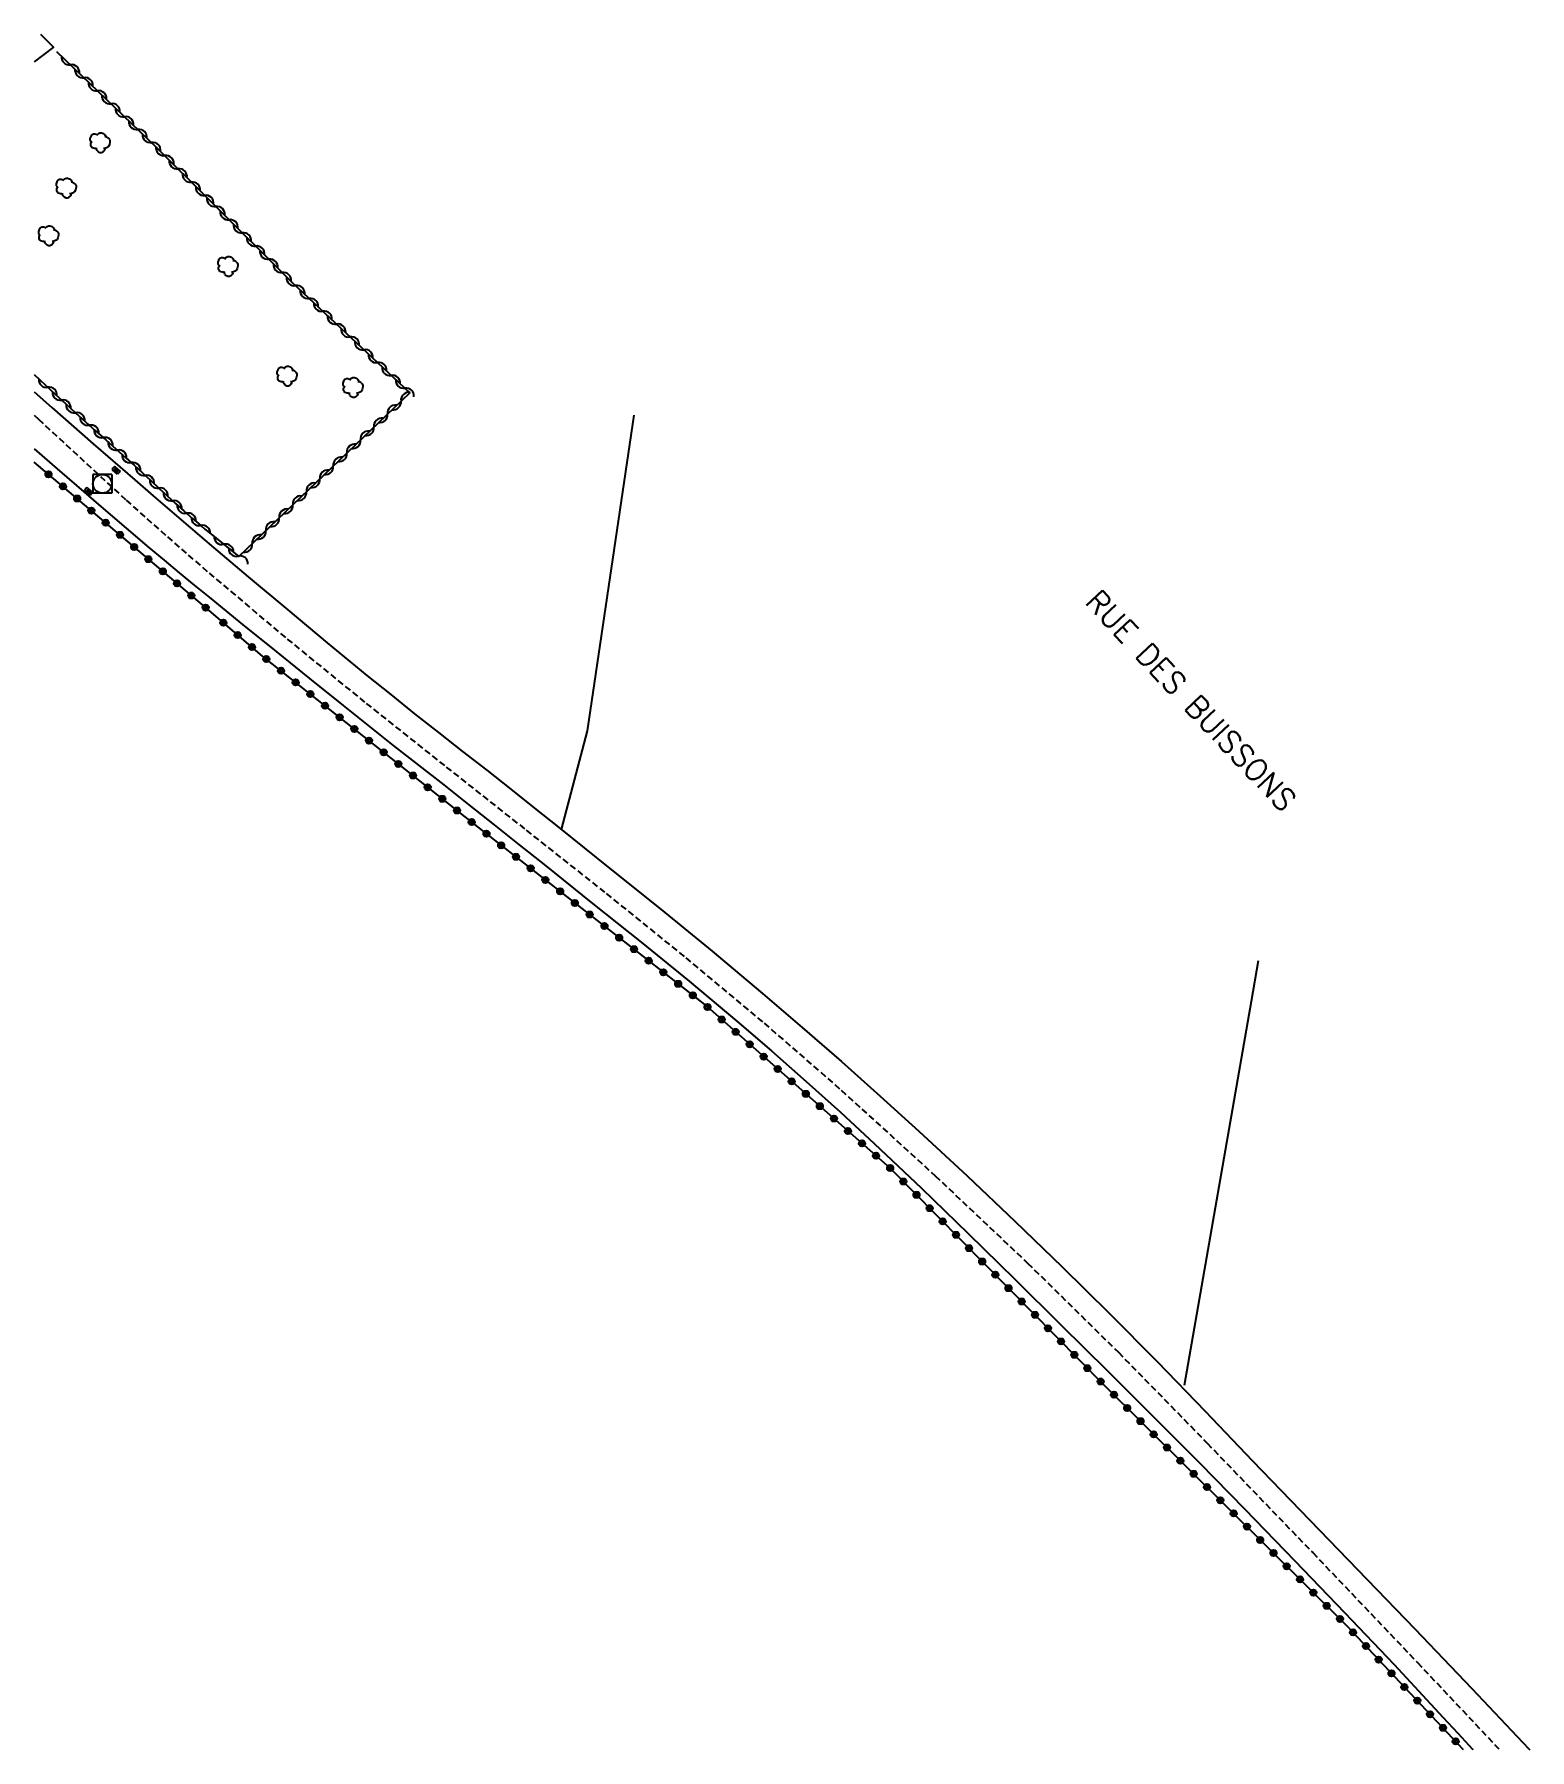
# Model space of a CAD drawing. Header units: millimetres. Extents: x 183999 to 184962, y 153000 to 154000.
# Drawn here: x 184000 to 184119.8, y 153000 to 153137.4 of the extents above; entities that cross this region are included whole.
import ezdxf
from ezdxf.enums import TextEntityAlignment as Align

# ---------------------------------------------------------------- set-up
doc = ezdxf.new("R2010")
doc.units = ezdxf.units.MM
doc.linetypes.add('DASHED', pattern=[0.75, 0.5, -0.25])
doc.layers.get('0').update_dxf_attribs({"linetype": 'CONTINUOUS'})
for name, color, linetype in [('W0001', 6, 'DASHED'), ('W0008', 7, 'CONTINUOUS'), ('W0101', 7, 'CONTINUOUS'), ('W0300', 7, 'CONTINUOUS'), ('W0310', 3, 'CONTINUOUS'), ('W0323', 7, 'CONTINUOUS'), ('W0330', 7, 'CONTINUOUS'), ('W0401', 7, 'CONTINUOUS'), ('W0420', 7, 'CONTINUOUS'), ('W0989', 7, 'CONTINUOUS')]:
    doc.layers.add(name, color=color, linetype=linetype)
doc.styles.get("Standard").update_dxf_attribs({"font": 'romans.shx', "width": 0.85})

msp = doc.modelspace()

# ---------------------------------------------------------------- texts
at = {"layer": 'W0989'}
msp.add_text('RUE DES BUISSONS', height=1.75, rotation=313.2477, dxfattribs=at).set_placement((184092.64, 153084.01), align=Align.MIDDLE_CENTER)

# ---------------------------------------------------------------- blocks, each defined once
blk = doc.blocks.new('T300')
for p, q in [((-0.8, 0.51), (-0.86, 0.34)), ((-0.86, 0.34), (-0.86, 0.17)), ((-0.86, 0.17), (-0.74, 0.06)), ((-0.69, 0.63), (-0.8, 0.51)), ((-0.8, -0.06), (-0.74, 0.06)), ((-0.74, 0.06), (-0.69, 0.11)), ((-0.57, 0.69), (-0.69, 0.63)), ((-0.46, 0.69), (-0.57, 0.69)), ((-0.29, 0.63), (-0.46, 0.69)), ((-0.29, 0.63), (-0.17, 0.74)), ((-0.23, 0.57), (-0.29, 0.63)), ((-0.17, 0.74), (-0.06, 0.8)), ((-0.06, 0.8), (0.06, 0.8)), ((0.06, 0.8), (0.23, 0.74)), ((0.23, 0.74), (0.34, 0.63)), ((0.34, 0.63), (0.4, 0.51)), ((0.46, 0.46), (0.34, 0.46)), ((0.4, 0.51), (0.4, 0.46)), ((0.57, 0.4), (0.46, 0.46)), ((0.57, 0.4), (0.69, 0.29)), ((0.69, 0.29), (0.74, 0.17)), ((0.74, 0.06), (0.69, -0.17)), ((0.74, 0.17), (0.74, 0.06)), ((-0.8, -0.17), (-0.8, -0.06)), ((-0.8, -0.23), (-0.8, -0.17)), ((-0.74, -0.34), (-0.8, -0.23)), ((-0.69, -0.4), (-0.74, -0.34)), ((-0.51, -0.46), (-0.69, -0.4)), ((-0.4, -0.46), (-0.51, -0.46)), ((-0.4, -0.46), (-0.34, -0.46)), ((-0.34, -0.46), (-0.34, -0.4)), ((-0.34, -0.51), (-0.34, -0.46)), ((-0.29, -0.63), (-0.34, -0.51)), ((-0.17, -0.74), (-0.29, -0.63)), ((-0.06, -0.8), (-0.17, -0.74)), ((0.06, -0.8), (-0.06, -0.8)), ((0.17, -0.74), (0.06, -0.8)), ((0.23, -0.69), (0.17, -0.74)), ((0.29, -0.46), (0.23, -0.46)), ((0.29, -0.63), (0.23, -0.69)), ((0.46, -0.4), (0.29, -0.46)), ((0.34, -0.51), (0.29, -0.63)), ((0.34, -0.51), (0.34, -0.46)), ((0.57, -0.34), (0.46, -0.4)), ((0.63, -0.29), (0.57, -0.34)), ((0.69, -0.17), (0.63, -0.29))]:
    blk.add_line(p, q)
blk = doc.blocks.new('T401')
for p, q in [((-0.3, 0.3), (0, 0.3)), ((-0.3, -0.25), (-0.3, 0.3)), ((-0.3, 0.15), (0, 0.15)), ((-0.3, 0), (0, 0)), ((0, 0.3), (0, -0.25)), ((-0.3, -0.15), (0, -0.15)), ((-0.3, -0.25), (-0.3, -0.3)), ((-0.3, -0.3), (0, -0.3)), ((0, -0.3), (0, -0.25))]:
    blk.add_line(p, q)
blk = doc.blocks.new('T420')
for p, q in [((0.75, 0.75), (-0.75, 0.75)), ((-0.75, 0.75), (-0.75, -0.75)), ((0.75, 0.75), (0.75, -0.75)), ((0.75, -0.75), (-0.75, -0.75))]:
    blk.add_line(p, q)
blk.add_ellipse((0, 0), major_axis=(-0.53, 0.53), ratio=1, start_param=3.926991, end_param=10.210176)
blk = doc.blocks.new('t323o')
at = {"color": 0, "linetype": 'Continuous'}
for radius in [0.25, 0.15]:
    blk.add_circle((0, 0), radius, dxfattribs=at)
blk = doc.blocks.new('t310o')
at = {"color": 0, "linetype": 'Continuous'}
for centre, start, end in [((-0.5, 0.38), 216.8699, 323.1304), ((0.5, -0.37), 36.8699, 143.1303)]:
    blk.add_arc(centre, 0.625, start, end, dxfattribs=at)

# ---------------------------------------------------------------- linework, layer by layer
at = {"layer": 'W0001'}
for points in [[(184000, 153106.86), (184000.33, 153106.54), (184007.36, 153100.06), (184009, 153098.58), (184010.66, 153097.12), (184012.33, 153095.66), (184014, 153094.22)], [(184014, 153094.22), (184020.25, 153088.94), (184026.58, 153083.78), (184032.98, 153078.69), (184039.4, 153073.63), (184045.81, 153068.55), (184052.17, 153063.42), (184058.45, 153058.18), (184064.62, 153052.81), (184072.15, 153045.96), (184079.55, 153038.96), (184086.82, 153031.82), (184093.94, 153024.54), (184102.38, 153015.78), (184110.77, 153006.98), (184117.34, 153000)]]:
    msp.add_lwpolyline(points, dxfattribs=at)
at = {"layer": 'W0008'}
for points in [[(184000, 153108.73), (184001.4, 153107.48), (184004.71, 153104.57), (184008.04, 153101.68), (184009.52, 153100.4), (184011.01, 153099.12), (184012.51, 153097.84), (184014, 153096.57)], [(184000, 153104.16), (184001.83, 153102.56), (184005.51, 153099.39), (184009.21, 153096.25), (184010.4, 153095.25), (184011.6, 153094.25), (184012.8, 153093.26), (184014, 153092.28)], [(184014, 153096.57), (184017.14, 153093.91), (184020.3, 153091.27), (184023.46, 153088.64), (184026.64, 153086.03), (184028.55, 153084.49), (184030.46, 153082.96), (184032.38, 153081.45), (184034.3, 153079.94), (184036.23, 153078.43), (184038.15, 153076.92), (184040.07, 153075.4), (184041.99, 153073.88), (184046.09, 153070.57), (184050.2, 153067.27), (184054.28, 153063.93), (184058.32, 153060.55), (184061.49, 153057.84), (184064.63, 153055.1), (184067.75, 153052.32), (184070.84, 153049.52), (184074.7, 153045.94), (184078.53, 153042.32), (184082.32, 153038.66), (184086.08, 153034.96), (184089.95, 153031.06), (184093.77, 153027.11), (184097.56, 153023.14), (184101.37, 153019.18), (184105.96, 153014.43), (184110.55, 153009.67), (184115.12, 153004.9), (184119.66, 153000.1), (184119.76, 153000)], [(184014, 153092.28), (184016.67, 153090.1), (184019.36, 153087.94), (184022.05, 153085.78), (184024.74, 153083.62), (184026.74, 153082.02), (184028.75, 153080.42), (184030.77, 153078.83), (184032.79, 153077.25), (184034.8, 153075.66), (184036.82, 153074.07), (184038.83, 153072.47), (184040.84, 153070.87), (184044.71, 153067.77), (184048.59, 153064.67), (184052.45, 153061.54), (184056.26, 153058.35), (184059.05, 153055.95), (184061.81, 153053.51), (184064.55, 153051.05), (184067.26, 153048.55), (184071.05, 153044.97), (184074.8, 153041.33), (184078.52, 153037.67), (184082.24, 153034), (184085.94, 153030.34), (184089.63, 153026.66), (184093.3, 153022.97), (184096.95, 153019.26), (184100.95, 153015.13), (184104.93, 153010.98), (184108.89, 153006.81), (184112.81, 153002.61), (184114, 153001.33), (184115.17, 153000.05), (184115.21, 153000)]]:
    msp.add_lwpolyline(points, dxfattribs=at)
at = {"layer": 'W0101'}
msp.add_lwpolyline([(184000.5, 153137.36), (184001.53, 153136.34), (184000, 153135.17)], dxfattribs=at)
at = {"layer": 'W0310'}
for points in [[(184014, 153124.12), (184009.78, 153128.31), (184001.81, 153135.97)], [(184016.37, 153095.54), (184030.07, 153108.66), (184020.71, 153117.44), (184014, 153124.12)], [(184000, 153110.13), (184000.9, 153109.26), (184001.69, 153108.52), (184002.49, 153107.79), (184003.29, 153107.06), (184004.1, 153106.34), (184004.91, 153105.62), (184005.72, 153104.9), (184006.53, 153104.18), (184007.33, 153103.46), (184008, 153102.85), (184008.66, 153102.24), (184009.32, 153101.63), (184009.98, 153101.01), (184010.64, 153100.4), (184011.31, 153099.79), (184011.98, 153099.19), (184012.66, 153098.6), (184012.99, 153098.31), (184013.33, 153098.03), (184013.66, 153097.74), (184014, 153097.46)], [(184014, 153097.46), (184016.37, 153095.54)]]:
    msp.add_lwpolyline(points, dxfattribs=at)
at = {"layer": 'W0323'}
for points in [[(184014, 153091.21), (184000, 153103.1)], [(184114.45, 153000), (184105.13, 153009.9), (184085.61, 153029.27), (184068.54, 153046.57), (184053.69, 153059.66), (184035.27, 153074.08), (184018.28, 153087.57), (184014, 153091.21)]]:
    msp.add_lwpolyline(points, dxfattribs=at)
at = {"layer": 'W0330'}
for points in [[(184042.21, 153073.69), (184044.31, 153081.59), (184048.04, 153106.86)], [(184098.01, 153063.18), (184097.44, 153059.92), (184092.09, 153029.16)]]:
    msp.add_lwpolyline(points, dxfattribs=at)

# ---------------------------------------------------------------- block references
at = {"layer": 'W0300'}
for p in [(184005.32, 153128.68), (184002.6, 153125.05), (184001.19, 153121.23), (184015.56, 153118.77), (184020.29, 153109.99), (184025.57, 153109.08)]:
    msp.add_blockref('T300', p, dxfattribs=at)
at = {"layer": 'W0310'}
for p, rotation in [((184002.89, 153134.93), 136.1525483533664), ((184003.98, 153133.89), 136.1525483533664), ((184005.06, 153132.85), 136.1525483533664), ((184006.14, 153131.81), 136.1525483533664), ((184007.22, 153130.77), 136.1525483533664), ((184008.3, 153129.74), 136.1525483533664), ((184009.39, 153128.7), 136.1525483533664), ((184010.46, 153127.65), 135.1403512265241), ((184011.52, 153126.59), 135.1403512265241), ((184012.58, 153125.53), 135.1403512265241), ((184013.65, 153124.47), 135.1403512265241), ((184014.54, 153123.58), 135.1403512265502), ((184015.6, 153122.52), 135.1403512265502), ((184016.67, 153121.46), 135.1403512265502), ((184017.73, 153120.41), 135.1403512265502), ((184018.79, 153119.35), 135.1403512265502), ((184019.86, 153118.29), 135.1403512265502), ((184020.93, 153117.24), 136.8186389702864), ((184022.02, 153116.21), 136.8186389702864), ((184023.11, 153115.19), 136.8186389702864), ((184024.21, 153114.16), 136.8186389702864), ((184025.3, 153113.13), 136.8186389702864), ((184026.39, 153112.11), 136.8186389702864), ((184027.49, 153111.08), 136.8186389702864), ((184028.58, 153110.05), 136.8186389702864), ((184001.08, 153109.09), 316.812253653312), ((184002.18, 153108.07), 317.4368498491484), ((184029.37, 153107.99), 43.77457744963574), ((184029.68, 153109.03), 136.8186389702864), ((184003.29, 153107.06), 318.2634613092724), ((184028.29, 153106.96), 43.77457744963574), ((184004.41, 153106.06), 318.4286863293167), ((184005.53, 153105.07), 318.4162319692221), ((184027.2, 153105.92), 43.77457744963574), ((184006.65, 153104.07), 317.9684390691732), ((184025.04, 153103.84), 43.77457744963574), ((184026.12, 153104.88), 43.77457744963574), ((184007.77, 153103.06), 317.6166866274551), ((184023.95, 153102.8), 43.77457744963574), ((184008.87, 153102.04), 317.1775344138286), ((184009.97, 153101.02), 317.1731758464146), ((184022.87, 153101.77), 43.77457744963574), ((184011.07, 153100.01), 317.6610078755009), ((184020.7, 153099.69), 43.77457744963574), ((184021.79, 153100.73), 43.77457744963574), ((184012.19, 153099.01), 318.7445034353908), ((184019.62, 153098.65), 43.77457744963574), ((184013.33, 153098.03), 319.4782496311864), ((184018.54, 153097.62), 43.77457744963574), ((184015.17, 153096.52), 321.0407885535575), ((184016.33, 153095.57), 321.0407885535575), ((184017.46, 153096.58), 43.77457744963574)]:
    msp.add_blockref('t310o', p, dxfattribs=dict(at, rotation=rotation))
at = {"layer": 'W0323'}
for p, rotation in [((184001.14, 153102.13), 139.6436186546941), ((184002.29, 153101.16), 139.6436186546941), ((184003.43, 153100.19), 139.6436186546941), ((184004.57, 153099.22), 139.6436186546941), ((184005.72, 153098.25), 139.6436186546941), ((184006.86, 153097.28), 139.6436186546941), ((184008, 153096.3), 139.6436186546941), ((184009.14, 153095.33), 139.6436186546941), ((184010.29, 153094.36), 139.6436186546941), ((184011.43, 153093.39), 139.6436186546941), ((184012.57, 153092.42), 139.6436186546941), ((184013.72, 153091.45), 139.6436186546941), ((184015.14, 153090.24), 139.6436186545605), ((184016.29, 153089.26), 139.6436186545605), ((184017.43, 153088.29), 139.6436186545605), ((184018.58, 153087.33), 141.5587854126113), ((184019.76, 153086.4), 141.5587854126113), ((184020.93, 153085.47), 141.5587854126113), ((184022.1, 153084.53), 141.5587854126113), ((184023.28, 153083.6), 141.5587854126113), ((184024.45, 153082.67), 141.5587854126113), ((184025.63, 153081.74), 141.5587854126113), ((184026.8, 153080.8), 141.5587854126113), ((184027.98, 153079.87), 141.5587854126113), ((184029.15, 153078.94), 141.5587854126113), ((184030.33, 153078.01), 141.5587854126113), ((184031.5, 153077.07), 141.5587854126113), ((184032.68, 153076.14), 141.5587854126113), ((184033.85, 153075.21), 141.5587854126113), ((184035.03, 153074.28), 141.5587854126113), ((184036.21, 153073.35), 141.9427638386767), ((184037.39, 153072.42), 141.9427638386767), ((184038.57, 153071.5), 141.9427638386767), ((184039.75, 153070.58), 141.9427638386767), ((184040.93, 153069.65), 141.9427638386767), ((184042.11, 153068.73), 141.9427638386767), ((184043.29, 153067.8), 141.9427638386767), ((184044.48, 153066.88), 141.9427638386767), ((184045.66, 153065.95), 141.9427638386767), ((184046.84, 153065.03), 141.9427638386767), ((184048.02, 153064.1), 141.9427638386767), ((184049.2, 153063.18), 141.9427638386767), ((184050.38, 153062.25), 141.9427638386767), ((184051.56, 153061.33), 141.9427638386767), ((184052.74, 153060.4), 141.9427638386767), ((184053.91, 153059.47), 138.5892999158933), ((184055.04, 153058.47), 138.5892999158933), ((184056.16, 153057.48), 138.5892999158933), ((184057.29, 153056.49), 138.5892999158933), ((184058.41, 153055.5), 138.5892999158933), ((184059.54, 153054.51), 138.5892999158933), ((184060.66, 153053.51), 138.5892999158933), ((184061.79, 153052.52), 138.5892999158933), ((184062.91, 153051.53), 138.5892999158933), ((184064.04, 153050.54), 138.5892999158933), ((184065.16, 153049.54), 138.5892999158933), ((184066.29, 153048.55), 138.5892999158933), ((184067.41, 153047.56), 138.5892999158933), ((184068.54, 153046.57), 138.5892999158933), ((184069.59, 153045.5), 134.6108183863264), ((184070.65, 153044.43), 134.6108183863264), ((184071.7, 153043.36), 134.6108183863264), ((184072.75, 153042.3), 134.6108183863264), ((184073.81, 153041.23), 134.6108183863264), ((184074.86, 153040.16), 134.6108183863264), ((184075.91, 153039.09), 134.6108183863264), ((184076.97, 153038.03), 134.6108183863264), ((184078.02, 153036.96), 134.6108183863264), ((184079.07, 153035.89), 134.6108183863264), ((184080.13, 153034.82), 134.6108183863264), ((184081.18, 153033.75), 134.6108183863264), ((184082.23, 153032.69), 134.6108183863264), ((184083.29, 153031.62), 134.6108183863264), ((184084.34, 153030.55), 134.6108183863264), ((184085.39, 153029.48), 134.6108183863264), ((184086.46, 153028.42), 135.2339838682303), ((184087.52, 153027.37), 135.2339838682303), ((184088.59, 153026.31), 135.2339838682303), ((184089.65, 153025.25), 135.2339838682303), ((184090.72, 153024.2), 135.2339838682303), ((184091.78, 153023.14), 135.2339838682303), ((184092.85, 153022.09), 135.2339838682303), ((184093.91, 153021.03), 135.2339838682303), ((184094.98, 153019.97), 135.2339838682303), ((184096.04, 153018.92), 135.2339838682303), ((184097.11, 153017.86), 135.2339838682303), ((184098.17, 153016.8), 135.2339838682303), ((184099.24, 153015.75), 135.2339838682303), ((184100.3, 153014.69), 135.2339838682303), ((184101.37, 153013.64), 135.2339838682303), ((184102.43, 153012.58), 135.2339838682303), ((184103.5, 153011.52), 135.2339838682303), ((184104.56, 153010.47), 135.2339838682303), ((184105.61, 153009.39), 133.2672475340127), ((184106.64, 153008.3), 133.2672475340127), ((184107.66, 153007.21), 133.2672475340127), ((184108.69, 153006.12), 133.2672475340127), ((184109.72, 153005.02), 133.2672475340127), ((184110.75, 153003.93), 133.2672475340127), ((184111.78, 153002.84), 133.2672475340127), ((184112.81, 153001.75), 133.2672475340127), ((184113.83, 153000.66), 133.2672475340127)]:
    msp.add_blockref('t323o', p, dxfattribs=dict(at, rotation=rotation))
at = {"layer": 'W0401'}
for p, rotation in [((184006.44, 153102.33), 229.0568041762847), ((184004.25, 153100.64), 229.2790448714986)]:
    msp.add_blockref('T401', p, dxfattribs=dict(at, rotation=rotation))
at = {"layer": 'W0420'}
msp.add_blockref('T420', (184005.45, 153101.37), dxfattribs=at)

msp.set_redraw_order([(e.dxf.handle, doc.entitydb.next_handle()) for e in msp.query("TEXT MTEXT ATTDEF DIMENSION ARC_DIMENSION")])  # texts and dimensions are drawn at this point

doc.saveas('drawing.dxf')
